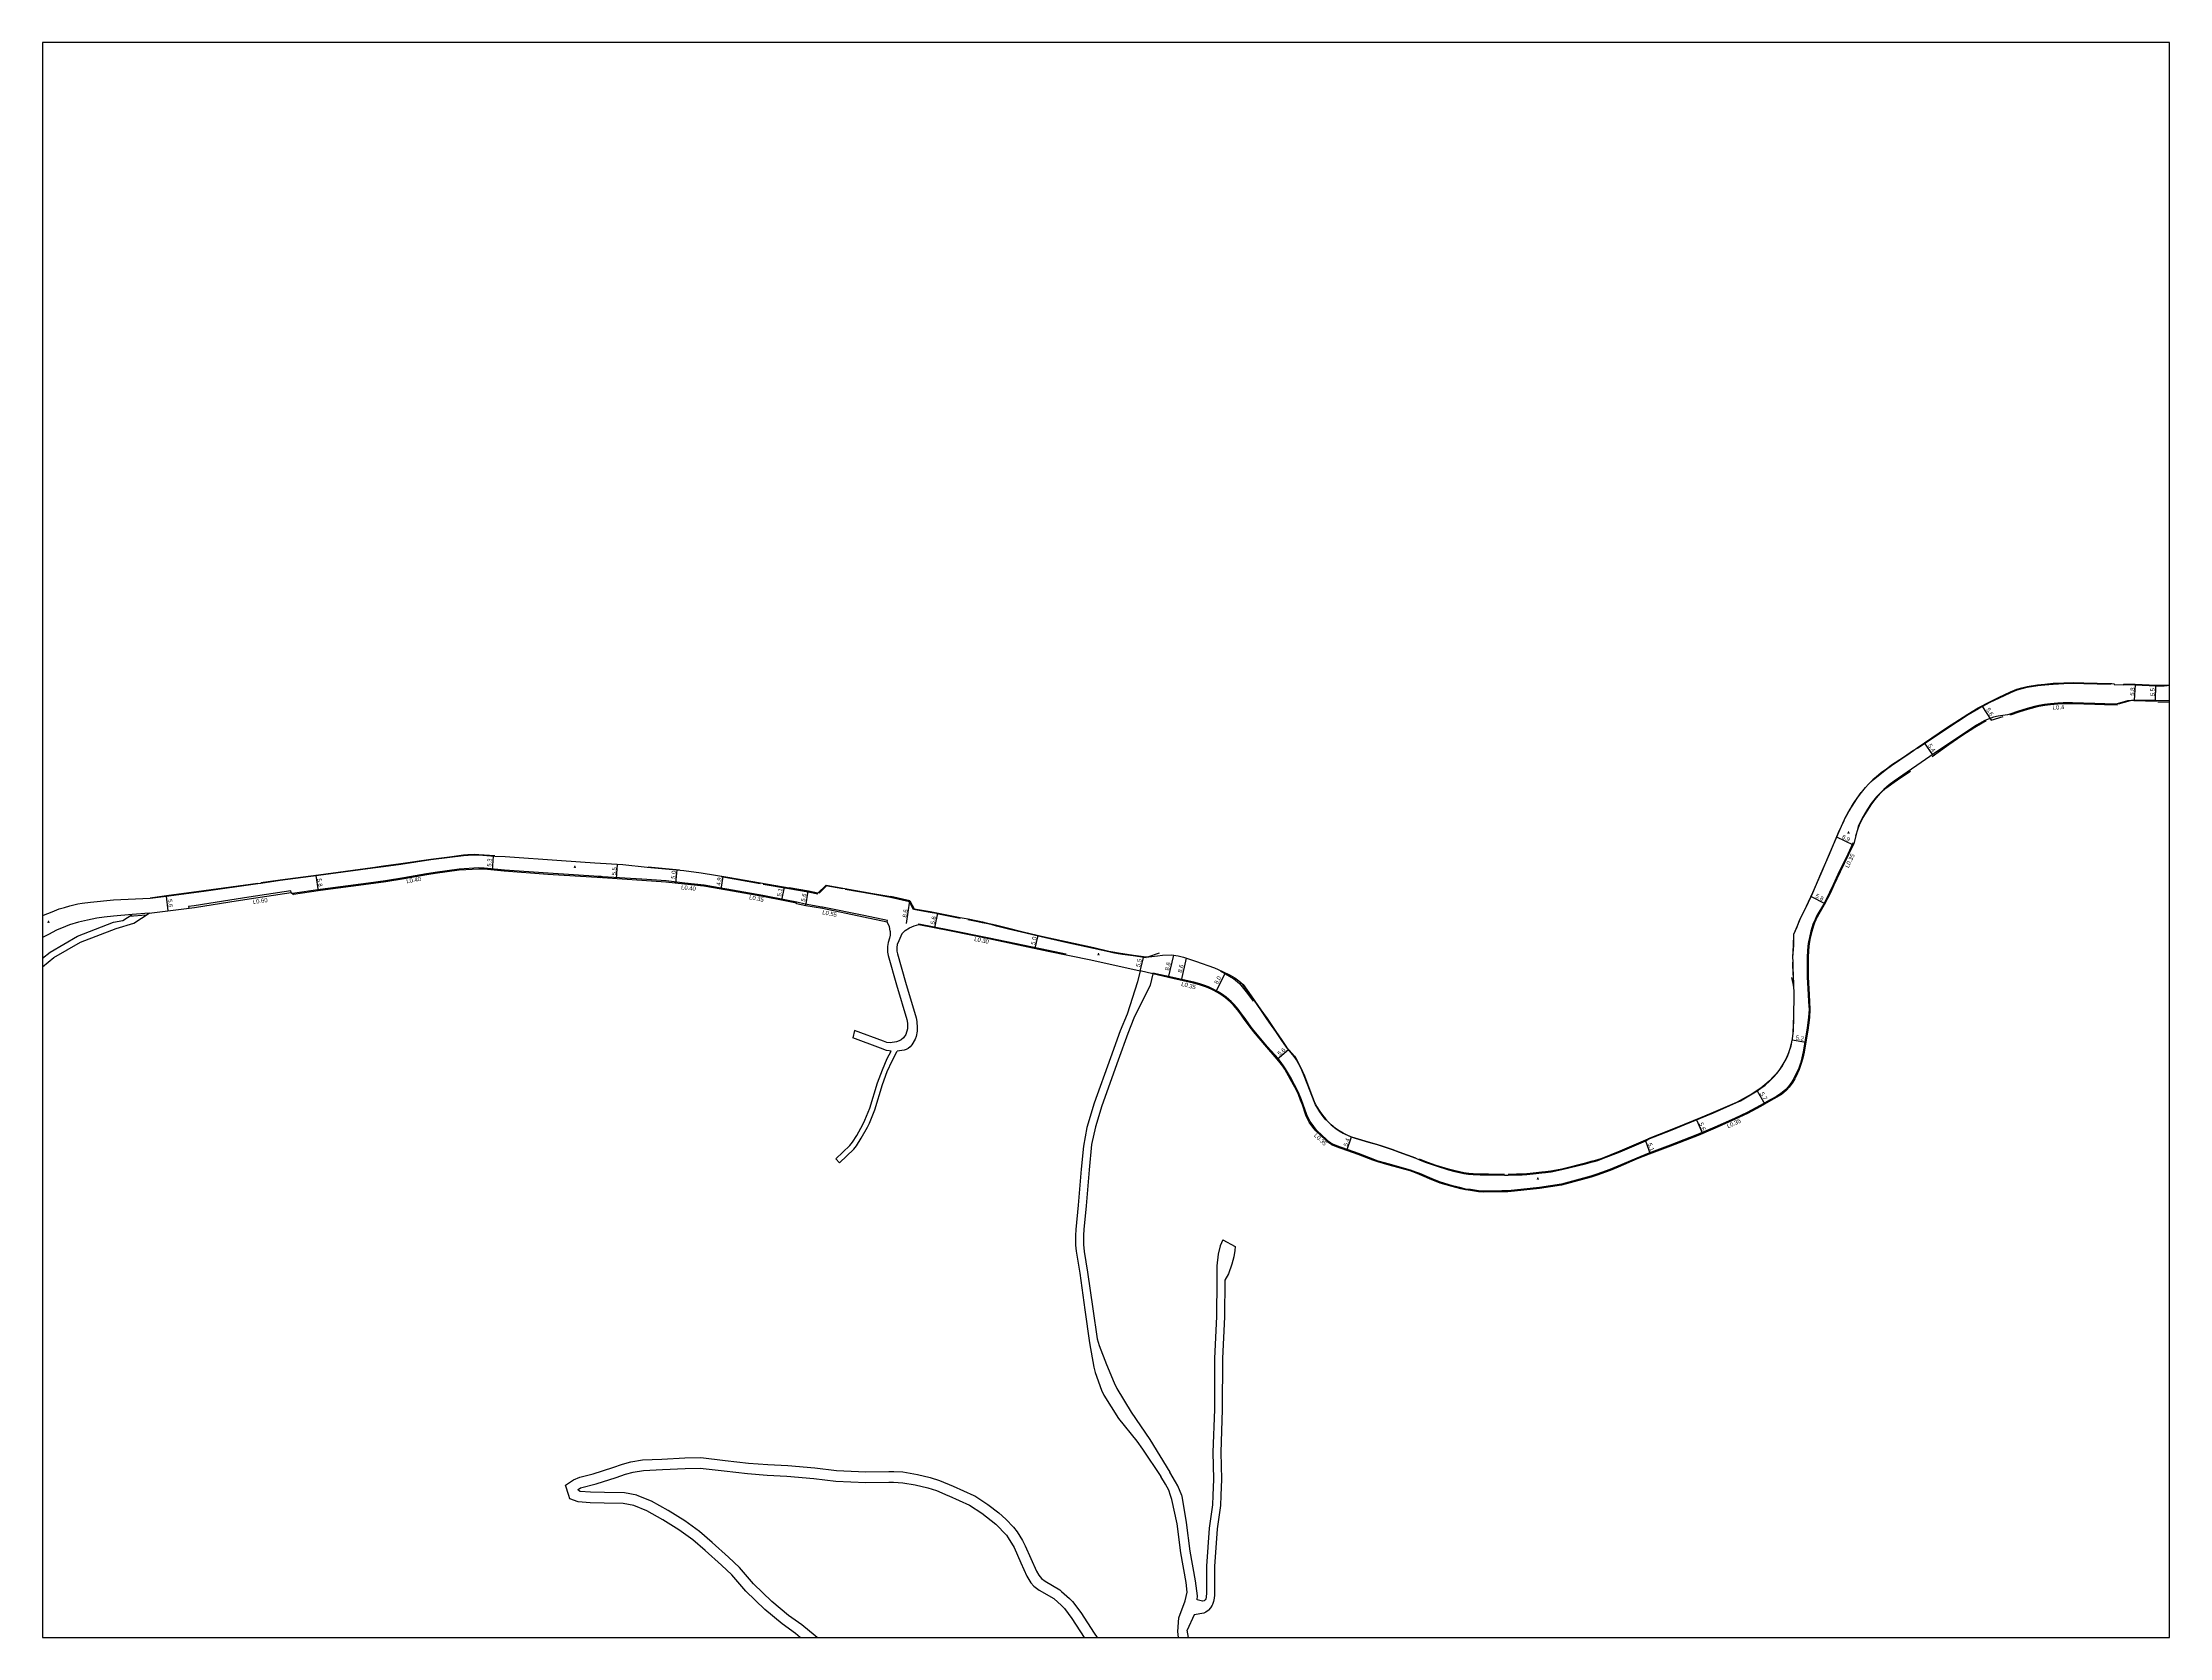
# Model space of a CAD drawing. Header units: metres. Extents: x -20000 to -16000, y -99000 to -96000.
# Drawn here: x -16800 to -16000, y -99000 to -98400 of the extents above; entities that cross this region are included whole.
import ezdxf

# ---------------------------------------------------------------- set-up
doc = ezdxf.new("R2010")
doc.units = ezdxf.units.M
doc.header["$LTSCALE"] = 2.5
for name, color, linetype in [('側溝・桝', 7, 'Continuous'), ('図郭', 7, 'Continuous'), ('幅員', 7, 'Continuous'), ('歩道・分離帯・安全施設', 7, 'Continuous'), ('舗装', 7, 'Continuous'), ('道路', 7, 'Continuous')]:
    doc.layers.add(name, color=color, linetype=linetype)
doc.styles.get("Standard").update_dxf_attribs({"font": ''})
doc.styles.add('YOKO_DECO', font='txt.shx', dxfattribs={"bigfont": 'extfont.shx'})
doc.styles.get('Standard').set_extended_font_data('@MS PGothic')

msp = doc.modelspace()

# ---------------------------------------------------------------- linework, layer by layer
at = {"layer": '側溝・桝'}
for points in [[(-16019.6, -98648.91), (-16024.31, -98648.78), (-16024.34, -98648.78), (-16028.05, -98648.63), (-16036.42, -98648.39), (-16038.14, -98648.36), (-16039.94, -98648.43), (-16041.97, -98648.51), (-16044.75, -98648.75), (-16046.95, -98649), (-16049.15, -98649.38), (-16050.78, -98649.73), (-16052.13, -98650.1), (-16053.52, -98650.48), (-16056.76, -98651.58), (-16060, -98652.69)], [(-16118.73, -98701.33), (-16119.05, -98701.18), (-16121.03, -98705.3), (-16124.23, -98711.88), (-16126.51, -98716.88), (-16127.82, -98719.75), (-16130.15, -98724.21), (-16132.23, -98727.78), (-16132.85, -98728.89), (-16133.32, -98729.9), (-16133.84, -98731.1), (-16134.13, -98731.78), (-16134.53, -98733.08), (-16134.87, -98734.29), (-16135.44, -98736.67), (-16135.75, -98738.16), (-16136.02, -98739.9), (-16136.3, -98743.84), (-16136.26, -98751.66), (-16135.86, -98758.1), (-16135.71, -98760.93), (-16135.58, -98763.81), (-16135.76, -98766.65), (-16135.99, -98768.77), (-16136.38, -98771.53), (-16137.38, -98777.45), (-16137.76, -98779.7), (-16138.27, -98782), (-16138.84, -98783.96), (-16139.59, -98786.2), (-16140.23, -98787.6), (-16141.28, -98789.7), (-16142.02, -98790.94), (-16143.26, -98792.79), (-16144.24, -98793.87), (-16146.15, -98795.39), (-16147.83, -98796.47), (-16150.15, -98797.75), (-16153.98, -98799.93), (-16158.81, -98802.51), (-16163.54, -98804.73), (-16171, -98808.03), (-16177.46, -98810.84), (-16187.84, -98814.83), (-16195.84, -98817.87), (-16200.31, -98819.67), (-16207.47, -98822.7), (-16210.45, -98824.01), (-16215.4, -98825.77), (-16217.58, -98826.45), (-16228.72, -98829.46), (-16236.96, -98830.77), (-16246.33, -98831.74), (-16248.88, -98831.96), (-16251.08, -98832.03), (-16258.01, -98832.06), (-16259.83, -98831.95), (-16262.9, -98831.54), (-16264.72, -98831.31), (-16266.45, -98830.89), (-16269.66, -98830.05), (-16274.18, -98828.73), (-16277.33, -98827.47), (-16281.93, -98825.52), (-16283.44, -98824.9), (-16285.5, -98824.17), (-16293.38, -98821.94), (-16297.65, -98820.77), (-16299.49, -98820.08), (-16305.04, -98817.94), (-16313.13, -98815.1), (-16314, -98814.73), (-16314.74, -98814.45), (-16315.39, -98814.04), (-16316.3, -98813.38), (-16317.35, -98812.41), (-16318.75, -98811.2), (-16320.8, -98809.12), (-16321.89, -98807.83), (-16323.25, -98805.94), (-16324.52, -98803.41), (-16325.81, -98799.56), (-16326.51, -98797.69), (-16327.31, -98795.67), (-16328.07, -98793.97), (-16330.13, -98790.18)], [(-16590.72, -98713.71), (-16609.88, -98712.51), (-16626.28, -98711.32), (-16633.89, -98710.58), (-16635.91, -98710.51), (-16643.3, -98710.92), (-16652.34, -98712.19), (-16655.56, -98712.67), (-16664.1, -98714.24), (-16670.98, -98715.36), (-16677.44, -98716.26), (-16695.55, -98718.59), (-16706, -98720.18)], [(-16706.49, -98719.74), (-16706.58, -98719.16), (-16722.37, -98721.5), (-16729.6, -98722.63), (-16742.93, -98724.81), (-16745.07, -98725.07), (-16745, -98725.65)], [(-16520.18, -98722.64), (-16529.02, -98720.93), (-16547.62, -98717.68), (-16551.17, -98717.02), (-16558.47, -98716.18), (-16565.47, -98715.4), (-16574.61, -98714.76), (-16589.39, -98713.8), (-16589.92, -98713.76)], [(-16759.86, -98727.51), (-16766.27, -98727.97)], [(-16516.34, -98723.43), (-16520.18, -98722.64)], [(-16506.85, -98725.23), (-16513.13, -98724.16), (-16516.34, -98723.43)], [(-16482.28, -98730.85), (-16482.17, -98730.33), (-16491.12, -98728.45), (-16506.58, -98725.28), (-16506.85, -98725.23)], [(-16761.04, -98728.28), (-16767.47, -98728.75)], [(-16470.41, -98731.82), (-16470.35, -98731.5), (-16458.84, -98733.74), (-16443.98, -98736.77), (-16421.64, -98741.46), (-16415.14, -98742.79), (-16415.2, -98743.11)], [(-16330.25, -98789.96), (-16330.29, -98789.89), (-16332.46, -98786.09), (-16333.24, -98784.9), (-16334.14, -98783.65), (-16335.29, -98782.25), (-16339.22, -98777.75), (-16344.25, -98771.76), (-16344.99, -98770.85), (-16346.27, -98769.17), (-16347.68, -98767.15), (-16348.98, -98765.35), (-16350.25, -98763.65), (-16351.83, -98761.84), (-16352.92, -98760.71), (-16353.76, -98759.95), (-16354.79, -98759.08), (-16356.56, -98757.88), (-16357.84, -98757.12), (-16359.73, -98756.1), (-16361.47, -98755.27), (-16362.86, -98754.72), (-16364.68, -98754.11), (-16367, -98753.49), (-16374.83, -98751.73), (-16382.35, -98750.05), (-16382.43, -98750.4)]]:
    msp.add_lwpolyline(points, dxfattribs=at)
for points in [[(-16590.71, -98713.55), (-16589.91, -98713.6), (-16589.95, -98714.18), (-16590.75, -98714.13)], [(-16330.13, -98790.18), (-16330.44, -98790.35), (-16330.56, -98790.13), (-16330.25, -98789.96)]]:
    msp.add_lwpolyline(points, close=True, dxfattribs=at)
at = {"layer": '図郭'}
msp.add_lwpolyline([(-16800, -99000), (-16000, -99000), (-16000, -98400), (-16800, -98400)], close=True, dxfattribs=at)
at = {"layer": '幅員'}
for points in [[(-16013.12, -98647.38), (-16012.82, -98641.57)], [(-16005.26, -98641.92), (-16005.38, -98647.43)], [(-16070.52, -98649.54), (-16067.12, -98654.91)], [(-16092.22, -98663.48), (-16089.14, -98667.93)], [(-16125.18, -98698.86), (-16118.97, -98701.84)], [(-16630.8, -98711.3), (-16630.41, -98706.03)], [(-16584.11, -98714.56), (-16583.74, -98709.11)], [(-16561.77, -98716.23), (-16561.29, -98711.27)], [(-16697.18, -98713.38), (-16696.3, -98719.12)], [(-16544.81, -98718.54), (-16544.05, -98713.68)], [(-16521.87, -98722.69), (-16520.97, -98717.71)], [(-16512.96, -98724.73), (-16512.02, -98719.21)], [(-16753.56, -98721.12), (-16752.87, -98726.63)], [(-16474.98, -98731.45), (-16473.74, -98722.94)], [(-16464.35, -98733), (-16463.28, -98727.51)], [(-16134.79, -98721.24), (-16129.62, -98723.95)], [(-16426.67, -98740.74), (-16425.51, -98735.87)], [(-16387.12, -98749.16), (-16385.83, -98743.82)], [(-16376.43, -98751.73), (-16374.51, -98743.33)], [(-16371.59, -98752.82), (-16369.73, -98744.43)], [(-16358.65, -98757.09), (-16355.03, -98750)], [(-16141.9, -98775.2), (-16136.78, -98776.07)], [(-16335.56, -98782.48), (-16331.3, -98778.86)], [(-16155.04, -98794.34), (-16152.21, -98799.33)], [(-16177.92, -98805.29), (-16175.67, -98810.45)], [(-16309.4, -98816.79), (-16307.67, -98811.68)], [(-16197.13, -98813.23), (-16195.29, -98818.05)]]:
    msp.add_lwpolyline(points, dxfattribs=at)
at = {"layer": '歩道・分離帯・安全施設'}
for points in [[(-16094.76, -98665.5), (-16083.69, -98658.05), (-16075.69, -98652.82), (-16071.79, -98650.49), (-16067.44, -98648.21), (-16064.19, -98646.59), (-16059.69, -98644.52), (-16057.3, -98643.55), (-16055.44, -98642.95), (-16053.48, -98642.49), (-16049.55, -98641.87), (-16046.9, -98641.58), (-16043.7, -98641.32), (-16039.69, -98641.11), (-16035.94, -98641), (-16032.16, -98641.08), (-16022.23, -98641.38)], [(-16019.11, -98648.82), (-16014.64, -98647.53)], [(-16000, -98641.91), (-16000.83, -98642.02), (-16001.97, -98642.07), (-16005.05, -98642.1), (-16012.96, -98641.73), (-16017.37, -98641.61)], [(-16013.44, -98647.5), (-16004.61, -98647.82)], [(-16089.3, -98668.55), (-16083, -98664.09), (-16078.06, -98660.74), (-16074.99, -98658.72), (-16073.15, -98657.58), (-16068.98, -98655.09)], [(-16067.12, -98654.91), (-16062.6, -98653.55)], [(-16004.41, -98648.03), (-16000, -98648.04)], [(-16096.25, -98666.31), (-16098.83, -98668.07), (-16101.41, -98669.78), (-16104.57, -98671.91), (-16106.47, -98673.3), (-16108.4, -98674.77), (-16110.25, -98676.29), (-16111.53, -98677.37), (-16113.23, -98679.02), (-16114.34, -98680.23), (-16115.42, -98681.48), (-16115.95, -98682.14), (-16117.47, -98684.19), (-16118.62, -98685.87), (-16119.48, -98687.21), (-16120.41, -98688.82), (-16120.87, -98689.6), (-16122.08, -98691.91), (-16122.45, -98692.66), (-16124.49, -98697.13), (-16127.95, -98705.28), (-16131.18, -98712.72), (-16134.21, -98719.88), (-16136.61, -98725.05), (-16138.02, -98727.87), (-16139.02, -98729.89), (-16140.13, -98732.64), (-16141.29, -98735.32)], [(-16117.98, -98698.43), (-16117.1, -98695.7), (-16116.29, -98693.7), (-16115.15, -98691.58), (-16113.72, -98689.16), (-16111.95, -98686.36), (-16110.75, -98684.71), (-16109.62, -98683.35), (-16108.43, -98682.15), (-16106.65, -98680.55), (-16104.96, -98679.21), (-16103.6, -98678.22), (-16101.09, -98676.5), (-16097.45, -98674.14)], [(-16629.85, -98706), (-16635.86, -98705.56), (-16637.42, -98705.5), (-16638.93, -98705.52), (-16639.98, -98705.6), (-16641.66, -98705.75), (-16646.87, -98706.41), (-16653.96, -98707.32), (-16665.24, -98708.98), (-16671.81, -98709.9), (-16675.83, -98710.43), (-16696.2, -98713.18), (-16710.62, -98715.1), (-16717.9, -98716.15)], [(-16560.47, -98711.29), (-16572.2, -98710.18)], [(-16719.07, -98716.31), (-16739.36, -98719.15), (-16752.51, -98720.9), (-16759.5, -98721.85)], [(-16530.09, -98716.49), (-16544.72, -98713.91)], [(-16519.26, -98718.43), (-16528.96, -98716.68)], [(-16508.45, -98720.37), (-16511.98, -98719.62), (-16519.26, -98718.43)], [(-16505.11, -98717.3), (-16507.88, -98720.06)], [(-16499.01, -98718.37), (-16505.36, -98717.25)], [(-16481.06, -98721.65), (-16487.84, -98720.4), (-16498.08, -98718.57)], [(-16466.16, -98727.25), (-16472.39, -98726.13), (-16473.93, -98723.2), (-16481.06, -98721.65)], [(-16463.81, -98727.69), (-16466.16, -98727.25)], [(-16454.9, -98729.49), (-16463.64, -98727.77)], [(-16384.93, -98744.28), (-16389.76, -98743.62), (-16393.76, -98743.02), (-16395.4, -98742.77), (-16397.47, -98742.4), (-16398.95, -98742.09), (-16404.69, -98740.78), (-16415.09, -98738.5), (-16424.33, -98736.49), (-16428.06, -98735.6), (-16431.73, -98734.71), (-16436.69, -98733.5), (-16441.17, -98732.37), (-16442.82, -98731.97), (-16445.11, -98731.42), (-16446.57, -98731.1), (-16448.24, -98730.75), (-16451.92, -98730.03)], [(-16141.37, -98735.54), (-16141.44, -98739.74), (-16141.76, -98744.08)], [(-16379.94, -98742.62), (-16384.35, -98744.07)], [(-16356.9, -98749.39), (-16355.03, -98750.35), (-16352, -98752.08), (-16349.73, -98754.02), (-16347.25, -98757.07), (-16344.61, -98760.68)], [(-16142.18, -98751.69), (-16141.67, -98753.94), (-16141.42, -98755.39), (-16141.25, -98756.95), (-16141.23, -98757.86), (-16141.43, -98766.81), (-16141.46, -98768.46), (-16141.52, -98770.11), (-16141.58, -98771.76), (-16141.67, -98772.66), (-16141.92, -98774.75), (-16142.12, -98775.93), (-16142.47, -98777.54), (-16143.28, -98780.09), (-16143.92, -98781.61), (-16144.59, -98783.01), (-16145.73, -98784.95), (-16146.9, -98786.69), (-16147.86, -98787.86), (-16148.9, -98789.02), (-16150.5, -98790.61), (-16152.18, -98792.1), (-16153.73, -98793.33), (-16155.1, -98794.25), (-16157.01, -98795.43), (-16161.41, -98798), (-16162.91, -98798.7), (-16171.58, -98802.49), (-16176.4, -98804.56), (-16182.52, -98807.05), (-16187.12, -98808.88), (-16196.09, -98812.44)], [(-16141.5, -98750.8), (-16141.62, -98746)], [(-16283.45, -98819.75), (-16289.74, -98817.46), (-16292.42, -98816.47), (-16296.49, -98815.07), (-16298.07, -98814.6), (-16301.24, -98813.7), (-16306.29, -98812.2), (-16307.85, -98811.67), (-16309.23, -98811.1), (-16309.77, -98810.83), (-16310.84, -98810.27), (-16312.27, -98809.45), (-16313.64, -98808.53), (-16315.29, -98807.2), (-16316.49, -98806.06), (-16317.52, -98804.97), (-16318.65, -98803.57), (-16319.6, -98802.21), (-16320.72, -98800.43), (-16321.15, -98799.64), (-16321.68, -98798.4), (-16322.36, -98796.72), (-16325.43, -98788.74), (-16326.77, -98785.72), (-16328.34, -98782.65), (-16329.19, -98781.41), (-16332.12, -98777.97), (-16333.89, -98775.37), (-16336.17, -98772.01), (-16337.72, -98769.78), (-16339.46, -98767.23), (-16341.75, -98763.89), (-16345.44, -98758.61), (-16348.48, -98754.37)], [(-16196.24, -98812.6), (-16206.74, -98817.06), (-16213.55, -98819.76), (-16215.13, -98820.29), (-16216.39, -98820.68), (-16217.63, -98821), (-16219.69, -98821.54), (-16228.56, -98823.77), (-16232.66, -98824.57), (-16234.66, -98824.85), (-16236.06, -98824.99), (-16239.32, -98825.36), (-16241.74, -98825.58), (-16243.47, -98825.67), (-16245.66, -98825.74), (-16248.76, -98825.81)], [(-16250.14, -98825.79), (-16256.14, -98825.76), (-16259.25, -98825.7), (-16261.95, -98825.56), (-16263.59, -98825.44), (-16265.38, -98825.18), (-16267.01, -98824.84), (-16268.73, -98824.42), (-16271.13, -98823.83), (-16275.79, -98822.4), (-16279.89, -98820.94), (-16282.04, -98820.13)]]:
    msp.add_lwpolyline(points, dxfattribs=at)
at = {"layer": '舗装'}
msp.add_lwpolyline([(-16382.43, -98750.4), (-16387.12, -98749.16)], dxfattribs=at)
at = {"layer": '道路'}
for points in [[(-16466.11, -98726.96), (-16454.83, -98729.17), (-16451.85, -98729.71), (-16448.17, -98730.43), (-16446.51, -98730.78), (-16445.03, -98731.1), (-16442.74, -98731.65), (-16441.09, -98732.05), (-16436.61, -98733.18), (-16431.65, -98734.39), (-16427.98, -98735.28), (-16424.25, -98736.17), (-16415.02, -98738.18), (-16404.62, -98740.45), (-16398.88, -98741.77), (-16397.41, -98742.08), (-16395.35, -98742.44), (-16393.71, -98742.69), (-16389.71, -98743.29), (-16384.88, -98743.95), (-16383.84, -98744), (-16380.58, -98743.54), (-16378.78, -98743.28), (-16375.39, -98743.23), (-16372.87, -98743.52), (-16370.83, -98744.08), (-16366.28, -98745.52), (-16359.25, -98748.12), (-16356.16, -98749.42), (-16353.32, -98750.87), (-16351.49, -98751.9), (-16349.98, -98752.97), (-16348.44, -98754.34), (-16345.4, -98758.58), (-16341.71, -98763.86), (-16339.42, -98767.2), (-16337.68, -98769.76), (-16336.13, -98771.98), (-16333.85, -98775.34), (-16332.08, -98777.94), (-16329.15, -98781.38), (-16328.3, -98782.63), (-16326.72, -98785.7), (-16325.38, -98788.72), (-16322.31, -98796.71), (-16321.64, -98798.38), (-16321.1, -98799.62), (-16320.67, -98800.4), (-16319.56, -98802.18), (-16318.61, -98803.54), (-16317.48, -98804.93), (-16316.45, -98806.02), (-16315.26, -98807.16), (-16313.61, -98808.49), (-16312.24, -98809.41), (-16310.81, -98810.23), (-16309.75, -98810.78), (-16309.21, -98811.05), (-16307.83, -98811.63), (-16306.27, -98812.15), (-16301.23, -98813.65), (-16298.05, -98814.55), (-16296.48, -98815.02), (-16292.4, -98816.43), (-16289.73, -98817.41), (-16283.43, -98819.7), (-16282.12, -98820.37), (-16279.98, -98821.17), (-16275.87, -98822.63), (-16271.2, -98824.07), (-16268.79, -98824.66), (-16267.07, -98825.09), (-16265.42, -98825.42), (-16263.62, -98825.68), (-16261.96, -98825.81), (-16259.26, -98825.95), (-16256.14, -98826.01), (-16250.14, -98826.04), (-16248.76, -98826.05), (-16245.66, -98825.98), (-16243.46, -98825.9), (-16241.73, -98825.82), (-16239.29, -98825.6), (-16236.03, -98825.23), (-16234.63, -98825.08), (-16232.62, -98824.8), (-16228.51, -98824.01), (-16219.63, -98821.77), (-16217.57, -98821.23), (-16216.33, -98820.9), (-16215.05, -98820.51), (-16213.47, -98819.98), (-16206.65, -98817.28), (-16196.94, -98813.16), (-16196.05, -98812.59), (-16187.08, -98808.98), (-16182.48, -98807.15), (-16176.37, -98804.65), (-16171.54, -98802.58), (-16162.87, -98798.79), (-16161.37, -98798.09), (-16156.96, -98795.52), (-16155.04, -98794.34), (-16153.67, -98793.41), (-16152.11, -98792.18), (-16150.43, -98790.68), (-16148.83, -98789.09), (-16147.78, -98787.92), (-16146.82, -98786.75), (-16145.64, -98785), (-16144.5, -98783.06), (-16143.83, -98781.65), (-16143.18, -98780.12), (-16142.37, -98777.57), (-16142.02, -98775.95), (-16141.82, -98774.76), (-16141.57, -98772.67), (-16141.48, -98771.77), (-16141.42, -98770.12), (-16141.36, -98768.47), (-16141.33, -98766.82), (-16141.13, -98757.86), (-16141.35, -98751.01), (-16141.48, -98748.09), (-16141.53, -98745.76), (-16141.69, -98744.09), (-16141.37, -98739.74), (-16141.29, -98735.54), (-16141.25, -98735.37), (-16140.09, -98732.66), (-16138.98, -98729.91), (-16137.99, -98727.89), (-16136.57, -98725.07), (-16134.17, -98719.9), (-16131.14, -98712.73), (-16127.91, -98705.29), (-16124.45, -98697.15), (-16122.41, -98692.68), (-16122.04, -98691.93), (-16120.83, -98689.62), (-16120.37, -98688.84), (-16119.44, -98687.23), (-16118.59, -98685.89), (-16117.44, -98684.22), (-16115.92, -98682.16), (-16115.38, -98681.51), (-16114.31, -98680.25), (-16113.2, -98679.05), (-16111.5, -98677.4), (-16110.22, -98676.32), (-16108.37, -98674.8), (-16106.45, -98673.34), (-16104.55, -98671.95), (-16101.39, -98669.82), (-16098.81, -98668.11), (-16096.22, -98666.35), (-16094.91, -98665.29), (-16083.83, -98657.84), (-16075.83, -98652.6), (-16071.92, -98650.27), (-16067.55, -98647.98), (-16064.3, -98646.36), (-16059.79, -98644.28), (-16057.39, -98643.3), (-16055.51, -98642.7), (-16053.53, -98642.24), (-16049.59, -98641.61), (-16046.93, -98641.32), (-16043.72, -98641.06), (-16039.7, -98640.85), (-16035.94, -98640.74), (-16032.15, -98640.82), (-16022.22, -98641.12), (-16021.63, -98641.15)], [(-16021.63, -98641.15), (-16020.76, -98641.19), (-16020.78, -98641.5), (-16017.38, -98641.66)], [(-16019.62, -98649.3), (-16019.6, -98648.64), (-16015.66, -98647.51), (-16014.32, -98647.37), (-16005.17, -98647.43), (-16000, -98647.51)], [(-16000, -98641.73), (-16000.85, -98641.85), (-16001.97, -98641.9), (-16005.05, -98641.93), (-16012.95, -98641.56), (-16017.33, -98641.44), (-16017.38, -98641.66)], [(-16060.95, -98652.93), (-16064.48, -98653.46), (-16066.2, -98653.81), (-16069.46, -98655.03), (-16072.64, -98656.8), (-16088.48, -98667.47), (-16103.49, -98677.87), (-16105.37, -98679.23), (-16106.49, -98680.09), (-16107.49, -98680.96), (-16108.62, -98682.11), (-16110.17, -98683.79), (-16111.23, -98685.05), (-16112.14, -98686.31), (-16113.55, -98688.45), (-16115.54, -98691.74), (-16116.61, -98693.77), (-16117.05, -98694.87), (-16117.61, -98696.92), (-16118.73, -98701.33), (-16120.71, -98705.45), (-16123.91, -98712.03), (-16126.18, -98717.02), (-16127.5, -98719.91), (-16129.84, -98724.38), (-16131.92, -98727.96), (-16132.53, -98729.05), (-16133, -98730.05), (-16133.49, -98731.18), (-16133.79, -98731.91), (-16134.19, -98733.18), (-16134.52, -98734.38), (-16135.09, -98736.75), (-16135.4, -98738.23), (-16135.67, -98739.94), (-16135.94, -98743.85), (-16135.91, -98751.66), (-16135.5, -98758.08), (-16135.35, -98760.91), (-16135.22, -98763.81), (-16135.41, -98766.68), (-16135.64, -98768.82), (-16136.02, -98771.58), (-16137.03, -98777.51), (-16137.41, -98779.77), (-16137.93, -98782.09), (-16138.5, -98784.07), (-16139.26, -98786.33), (-16139.91, -98787.75), (-16140.97, -98789.87), (-16141.72, -98791.13), (-16142.98, -98793.01), (-16144, -98794.13), (-16145.95, -98795.68), (-16147.65, -98796.77), (-16149.97, -98798.06), (-16153.81, -98800.24), (-16158.65, -98802.83), (-16163.39, -98805.05), (-16170.85, -98808.35), (-16177.33, -98811.17), (-16187.72, -98815.16), (-16195.71, -98818.21), (-16200.18, -98820), (-16207.33, -98823.02), (-16210.32, -98824.34), (-16215.29, -98826.11), (-16217.48, -98826.79), (-16228.65, -98829.81), (-16236.92, -98831.12), (-16246.29, -98832.09), (-16248.86, -98832.33), (-16251.08, -98832.39), (-16258.02, -98832.42), (-16259.87, -98832.3), (-16262.95, -98831.9), (-16264.78, -98831.66), (-16266.54, -98831.24), (-16269.76, -98830.4), (-16274.3, -98829.07), (-16277.47, -98827.8), (-16282.07, -98825.84), (-16283.57, -98825.24), (-16285.61, -98824.51), (-16293.47, -98822.29), (-16297.76, -98821.11), (-16299.61, -98820.41), (-16305.16, -98818.27), (-16313.26, -98815.43), (-16314.14, -98815.06), (-16314.9, -98814.77), (-16315.59, -98814.34), (-16316.53, -98813.66), (-16317.59, -98812.67), (-16318.99, -98811.46), (-16321.06, -98809.36), (-16322.17, -98808.05), (-16323.56, -98806.12), (-16324.85, -98803.55), (-16326.15, -98799.68), (-16326.84, -98797.81), (-16327.63, -98795.8), (-16328.39, -98794.12), (-16330.59, -98790.07), (-16332.76, -98786.27), (-16333.53, -98785.1), (-16334.43, -98783.87), (-16335.56, -98782.48), (-16339.49, -98777.98), (-16344.52, -98771.99), (-16345.27, -98771.07), (-16346.56, -98769.39), (-16347.97, -98767.35), (-16349.27, -98765.56), (-16350.53, -98763.87), (-16352.1, -98762.08), (-16353.17, -98760.97), (-16353.99, -98760.21), (-16355.01, -98759.37), (-16356.75, -98758.18), (-16358.02, -98757.43), (-16359.89, -98756.42), (-16361.61, -98755.59), (-16362.99, -98755.05), (-16364.78, -98754.45), (-16367.09, -98753.83), (-16374.9, -98752.07), (-16382.43, -98750.4), (-16383.43, -98754.58)], [(-16024.4, -98649.16), (-16028.07, -98649.02), (-16036.43, -98648.78), (-16038.13, -98648.75), (-16039.93, -98648.81), (-16041.94, -98648.9), (-16044.71, -98649.14), (-16046.9, -98649.38), (-16049.08, -98649.76), (-16050.69, -98650.11), (-16052.02, -98650.48), (-16053.41, -98650.85), (-16056.63, -98651.95), (-16059.88, -98653.06), (-16060, -98652.69), (-16060.95, -98652.93)], [(-16019.62, -98649.3), (-16024.4, -98649.16)], [(-16800, -98728.45), (-16799.67, -98728.31), (-16796.44, -98727.02), (-16793.71, -98725.95), (-16791.75, -98725.35), (-16789.71, -98724.71), (-16786.75, -98724.03), (-16785.1, -98723.8), (-16781.97, -98723.36), (-16773.31, -98722.46), (-16759.49, -98721.92), (-16752.5, -98720.97), (-16739.35, -98719.22), (-16719.06, -98716.38), (-16717.89, -98716.22), (-16710.61, -98715.17), (-16696.19, -98713.25), (-16675.82, -98710.5), (-16671.8, -98709.97), (-16665.23, -98709.05), (-16653.95, -98707.39), (-16641.65, -98705.82), (-16639.97, -98705.66), (-16638.93, -98705.59), (-16637.42, -98705.57), (-16635.87, -98705.63), (-16629.85, -98706.07), (-16625.93, -98706.18), (-16604.77, -98707.68), (-16592.22, -98708.53), (-16581.72, -98709.24), (-16572.58, -98710.16), (-16558.85, -98711.51), (-16552.21, -98712.41), (-16542.28, -98713.95), (-16530.01, -98716.07), (-16519.19, -98718.03)], [(-16520.23, -98723.01), (-16529.08, -98721.3), (-16547.68, -98718.04), (-16551.23, -98717.43), (-16558.52, -98716.59), (-16565.5, -98715.82), (-16574.64, -98715.18), (-16589.42, -98714.21), (-16609.91, -98712.92), (-16626.31, -98711.73), (-16633.92, -98711), (-16635.91, -98710.92), (-16643.25, -98711.33), (-16652.28, -98712.61), (-16655.49, -98713.08), (-16664.03, -98714.65), (-16670.92, -98715.77), (-16677.38, -98716.67), (-16695.49, -98719), (-16705.61, -98720.54)], [(-16765.63, -98731.3), (-16759.86, -98727.51), (-16742.85, -98725.38), (-16729.51, -98723.2), (-16722.28, -98722.08), (-16706.49, -98719.74), (-16705.61, -98720.54)], [(-16508.37, -98719.99), (-16511.91, -98719.23), (-16519.19, -98718.03)], [(-16508.37, -98719.99), (-16505.26, -98716.94), (-16487.76, -98720.08), (-16480.99, -98721.27)], [(-16769.81, -98730.26), (-16766.27, -98727.97), (-16773.34, -98728.64), (-16776.88, -98729.01), (-16779.63, -98729.44), (-16783.09, -98730.13), (-16786.46, -98730.89), (-16789.82, -98731.91), (-16791.39, -98732.48), (-16794.79, -98733.9), (-16797.79, -98735.49), (-16800, -98736.7)], [(-16506.68, -98725.8), (-16512.96, -98724.73), (-16516.45, -98724), (-16516.41, -98723.79), (-16520.23, -98723.01)], [(-16481.13, -98734.31), (-16481.4, -98732.49), (-16482.28, -98730.85), (-16491.23, -98728.97), (-16506.68, -98725.8)], [(-16473.74, -98722.94), (-16480.99, -98721.27)], [(-16473.74, -98722.94), (-16472.19, -98725.86), (-16466.11, -98726.96)], [(-16481.13, -98734.31), (-16481.12, -98735.84), (-16481.37, -98736.98), (-16481.93, -98738.56), (-16482.18, -98740.05), (-16482.14, -98742.17), (-16481.93, -98743.5), (-16478.75, -98754.46), (-16474.88, -98767.48), (-16474.68, -98768.85), (-16474.71, -98770.98), (-16475.28, -98773.21), (-16476.14, -98774.37), (-16477.02, -98775.13)], [(-16476.83, -98735.26), (-16477.98, -98737.91), (-16478.5, -98739.37), (-16478.67, -98740.42), (-16478.65, -98741.78), (-16478.47, -98742.86), (-16475.39, -98753.47), (-16471.41, -98766.85), (-16471.16, -98768.3), (-16471.02, -98770.72), (-16471.08, -98771.97), (-16471.42, -98773.97), (-16471.8, -98774.95), (-16473.06, -98777.07)], [(-16476.83, -98735.26), (-16475.49, -98734.01), (-16473.92, -98732.98), (-16472.18, -98732.23), (-16470.41, -98731.82), (-16458.9, -98734.06), (-16444.05, -98737.09), (-16421.71, -98741.78), (-16405.71, -98745.04), (-16387.12, -98749.16), (-16388.12, -98753.34)], [(-16799.05, -98736.18), (-16800, -98736.7)]]:
    msp.add_lwpolyline(points, dxfattribs=at)
at = {"layer": '道路', "flags": 128}
for points in [[(-16800, -98744.47), (-16797.17, -98742.19), (-16786.84, -98736.2), (-16773.25, -98730.97), (-16769.81, -98730.26)], [(-16800, -98747.69), (-16795.75, -98744.26), (-16785.75, -98738.46), (-16772.29, -98733.28), (-16765.63, -98731.3)], [(-16388.12, -98753.34), (-16392.1, -98765.54), (-16394.64, -98771.74), (-16398.32, -98781.97), (-16404.44, -98799.04), (-16407.2, -98808.13), (-16408.52, -98815.13), (-16409.38, -98823.87), (-16410.45, -98837.38), (-16411.4, -98846.5), (-16411.49, -98848.74), (-16411.43, -98852.41), (-16411.22, -98854.68), (-16409.88, -98863.01), (-16407.97, -98876.72), (-16406.15, -98889.22), (-16404.61, -98898.29), (-16404.05, -98900.36), (-16401.74, -98906.94), (-16400.8, -98908.85), (-16395.26, -98917.59), (-16388.35, -98926.19), (-16386.22, -98929.11), (-16379.42, -98939.48)], [(-16383.43, -98754.58), (-16389.49, -98767.03), (-16391.84, -98772.79), (-16395.43, -98782.79), (-16401.59, -98799.99), (-16404, -98807.92), (-16405.44, -98814.55), (-16406.39, -98824.14), (-16407.47, -98837.66), (-16408.39, -98846.51), (-16408.49, -98848.7), (-16408.43, -98852.13), (-16408.16, -98854.79), (-16406.92, -98862.56), (-16404.99, -98876.32), (-16403.35, -98887.66), (-16402.63, -98890.15), (-16399.77, -98897.37), (-16396.94, -98904.23), (-16395.89, -98906.33), (-16390.59, -98915.28), (-16383.55, -98925.54), (-16376.04, -98937.87)], [(-16494.64, -98771.7), (-16495.27, -98774.41)], [(-16480.78, -98779.38), (-16481.57, -98779.37), (-16482.61, -98779.17), (-16484.86, -98778.28), (-16495.27, -98774.41)], [(-16477.02, -98775.13), (-16477.85, -98775.58), (-16478.79, -98775.89), (-16481.14, -98776.25), (-16482.41, -98776.14), (-16483.73, -98775.71), (-16494.64, -98771.7)], [(-16501.6, -98819.95), (-16496.34, -98814.95), (-16495.38, -98813.71), (-16493.77, -98811.11), (-16491.48, -98807.05), (-16490.68, -98805.34), (-16488.84, -98800.86), (-16485.93, -98791.39), (-16484.11, -98786.4), (-16482.26, -98782.21), (-16480.78, -98779.38)], [(-16500.23, -98821.4), (-16494.87, -98816.32), (-16493.88, -98815.08), (-16492.04, -98812.13), (-16489.74, -98808.02), (-16489.01, -98806.54), (-16486.96, -98801.54), (-16484.03, -98792.03), (-16482.25, -98787.15), (-16480.46, -98783.08), (-16478.52, -98779.38)], [(-16474.37, -98778.42), (-16475.13, -98778.85), (-16475.87, -98779.11), (-16478.52, -98779.38)], [(-16473.06, -98777.07), (-16473.69, -98777.79), (-16474.37, -98778.42)], [(-16501.6, -98819.95), (-16500.23, -98821.4)], [(-16356.04, -98850.44), (-16357.06, -98852.68), (-16357.85, -98855.77), (-16358.35, -98860.22), (-16358.25, -98865.62), (-16358.48, -98879.24), (-16359.19, -98895.01), (-16359.25, -98914.24), (-16359.77, -98930.35), (-16359.56, -98940.47), (-16359.82, -98946.55)], [(-16351.39, -98852.94), (-16351.57, -98854.4), (-16351.87, -98856.76), (-16352.62, -98859.57), (-16353.93, -98863.21), (-16355.25, -98865.61), (-16355.48, -98879.34), (-16356.19, -98895.09), (-16356.25, -98914.29), (-16356.77, -98930.37), (-16356.56, -98940.5), (-16356.82, -98946.55)], [(-16356.04, -98850.44), (-16351.39, -98852.94)], [(-16602.08, -98946.55), (-16603.32, -98942.74), (-16600.34, -98940.7), (-16597.88, -98939.66), (-16592.87, -98938.39), (-16585.48, -98936.06), (-16581.92, -98934.79), (-16578.75, -98933.9), (-16574.37, -98933.17), (-16567.01, -98932.88), (-16558.44, -98932.39), (-16552.45, -98932.36), (-16543.2, -98933.39), (-16534.52, -98934.38), (-16527.16, -98934.89), (-16519.72, -98935.35), (-16509.5, -98936.24), (-16501.31, -98937.23), (-16490.33, -98937.69), (-16481.74, -98937.55), (-16479.84, -98937.53), (-16476.4, -98937.73), (-16470.93, -98938.64), (-16466.18, -98939.8), (-16462.58, -98940.92), (-16457.49, -98943.02), (-16449.77, -98946.55)], [(-16576.36, -98946.55), (-16576.44, -98946.52), (-16581.15, -98945.61), (-16588.63, -98945.43), (-16593.88, -98945.32), (-16597.72, -98945.03), (-16598.46, -98944.75), (-16598.59, -98944.35), (-16597.71, -98943.75), (-16591.77, -98942.24), (-16584.21, -98939.86), (-16580.77, -98938.63), (-16577.86, -98937.81), (-16573.95, -98937.16), (-16566.81, -98936.87), (-16558.32, -98936.39), (-16552.66, -98936.36), (-16543.64, -98937.36), (-16534.89, -98938.36), (-16527.42, -98938.89), (-16520.01, -98939.34), (-16509.91, -98940.22), (-16501.63, -98941.21), (-16490.38, -98941.7), (-16481.69, -98941.55), (-16479.94, -98941.53), (-16476.44, -98941.78), (-16471.73, -98942.56), (-16467.01, -98943.71), (-16463.77, -98944.75), (-16459.43, -98946.55)], [(-16375.75, -98946.55), (-16376.41, -98944.6), (-16377.61, -98942.29), (-16379.42, -98939.48)], [(-16371.46, -98946.55), (-16373.01, -98942.98), (-16373.83, -98941.39), (-16376.04, -98937.87)], [(-16514.99, -99000), (-16516.84, -98998.45), (-16521.86, -98994.85), (-16528.31, -98989.5), (-16535.53, -98982.6), (-16540.72, -98976.45), (-16544.68, -98972.76), (-16550.79, -98967.23), (-16555.37, -98963.24), (-16560.67, -98959.48), (-16566.72, -98955.71), (-16572.74, -98952.39), (-16577.6, -98950.37), (-16581.58, -98949.6), (-16588.71, -98949.43), (-16594.07, -98949.32), (-16598.58, -98948.97), (-16601.66, -98947.83), (-16602.08, -98946.55)], [(-16508.66, -99000), (-16509.43, -98999.43), (-16514.39, -98995.29), (-16519.42, -98991.68), (-16525.65, -98986.51), (-16532.61, -98979.86), (-16537.82, -98973.68), (-16541.97, -98969.81), (-16548.13, -98964.24), (-16552.89, -98960.1), (-16558.45, -98956.15), (-16564.69, -98952.26), (-16571, -98948.78), (-16576.36, -98946.55)], [(-16459.43, -98946.55), (-16459.09, -98946.69), (-16451.3, -98950.25), (-16446.74, -98953.25), (-16441.45, -98957.33), (-16437.37, -98961.54), (-16436.79, -98962.46), (-16434.5, -98966.14), (-16431.98, -98971.96), (-16429.72, -98976.9), (-16428.22, -98979.47), (-16427.12, -98980.66), (-16425.18, -98982.19), (-16419.67, -98985.4), (-16416.7, -98987.97), (-16415.65, -98989.06), (-16412.79, -98992.86), (-16408.24, -99000)], [(-16449.77, -98946.55), (-16449.36, -98946.74), (-16444.42, -98949.99), (-16440.29, -98953.17), (-16437.62, -98955.53), (-16434.73, -98958.52), (-16433.44, -98960.27), (-16431.41, -98963.54), (-16430.43, -98965.47), (-16428.33, -98970.33), (-16426.17, -98975.05), (-16425.28, -98976.57), (-16424.2, -98977.87), (-16422.92, -98978.87), (-16417.34, -98982.13), (-16416.72, -98982.66), (-16413.68, -98985.29), (-16412.56, -98986.52), (-16409.5, -98990.58), (-16404.5, -98998.43), (-16403.3, -99000)], [(-16370.25, -98986.19), (-16369.5, -98982.93), (-16369.8, -98979.28), (-16371.82, -98968.13), (-16373.23, -98957.22), (-16375.22, -98948.1), (-16375.75, -98946.55)], [(-16365.71, -98985.81), (-16365.57, -98984.34), (-16366.34, -98978.74), (-16368.36, -98967.59), (-16369.77, -98956.73), (-16371.32, -98946.87), (-16371.46, -98946.55)], [(-16356.82, -98946.55), (-16356.98, -98950.38), (-16358.18, -98959.18), (-16359.14, -98973.34), (-16359.21, -98984.03), (-16359.37, -98985.25), (-16359.61, -98986.45), (-16359.99, -98987.61), (-16360.06, -98987.79), (-16360.67, -98988.83), (-16361.45, -98989.73), (-16361.63, -98989.9), (-16362.43, -98990.46), (-16363.26, -98990.84), (-16366.81, -98991.49)], [(-16359.82, -98946.55), (-16359.97, -98950.11), (-16361.17, -98958.87), (-16362.14, -98973.23), (-16362.21, -98983.68), (-16362.27, -98984.3), (-16362.34, -98984.92), (-16362.51, -98985.5), (-16362.7, -98985.84), (-16363.1, -98986.2), (-16363.61, -98986.39), (-16363.68, -98986.4), (-16365.71, -98985.81)], [(-16372.6, -98992.58), (-16370.25, -98986.19)], [(-16372.6, -98992.58), (-16370.25, -98986.19)], [(-16366.81, -98991.49), (-16369.48, -98997.21)], [(-16366.81, -98991.49), (-16369.48, -98997.21)], [(-16372.78, -99000), (-16373.03, -98997.75), (-16372.6, -98992.58)], [(-16369.03, -99000), (-16369.48, -98997.21)]]:
    msp.add_lwpolyline(points, dxfattribs=at)

# ---------------------------------------------------------------- texts
at = {"layer": '側溝・桝'}
for s, rotation, p in [('L0.4', 4, (-16043.82, -98651.04)), ('L0.35', 64, (-16120.72, -98710.64)), ('L0.40', 10, (-16663, -98716.31)), ('L0.40', 353.05185, (-16559.87, -98718.51)), ('L0.60', 7.71149, (-16720.74, -98724.1)), ('L0.35', 349.64243, (-16534.32, -98722.27)), ('L0.55', 348.79006, (-16506.82, -98727.9)), ('L0.30', 348.00541, (-16449.68, -98737.94)), ('L0.35', 345.93781, (-16371.83, -98754.86)), ('L0.35', 24, (-16166.03, -98808.47)), ('L0.35', 315.52013, (-16321.86, -98811.28))]:
    msp.add_text(s, height=1.6, rotation=rotation, dxfattribs=at).set_placement(p)
at = {"layer": '幅員'}
for s, rotation, p in [('5.8', 87.065, (-16013.28, -98645.74)), ('5.5', 88.7678, (-16005.6, -98645.95)), ('5.6', 301, (-16068.98, -98650.9)), ('5.4', 305, (-16090.95, -98664.52)), ('6.9', 334, (-16123.38, -98699.36)), ('5.3', 86, (-16631.21, -98710.08)), ('5.5', 86, (-16584.3, -98713.35)), ('5.0', 84, (-16562.02, -98714.67)), ('5.8', 279, (-16696.71, -98714.61)), ('4.9', 81, (-16545.04, -98717.26)), ('5.1', 80, (-16522.19, -98721.33)), ('5.6', 277, (-16752.9, -98722.36)), ('5.6', 80, (-16513.2, -98723.28)), ('8.6', 82, (-16474.95, -98729.25)), ('5.8', 332, (-16133.36, -98721.53)), ('5.6', 79, (-16464.49, -98731.86)), ('5.0', 77, (-16426.76, -98739.55)), ('5.5', 76, (-16387.25, -98747.93)), ('8.6', 77, (-16376.35, -98749.19)), ('8.6', 77, (-16371.51, -98750.03)), ('8.0', 63, (-16357.98, -98754.45)), ('5.2', 350, (-16140.65, -98775.02)), ('5.6', 40, (-16334.68, -98781.23)), ('5.7', 300, (-16154.07, -98795.39)), ('5.6', 293, (-16176.99, -98806.69)), ('5.4', 71, (-16309.22, -98815.41)), ('5.1', 291, (-16196.29, -98814.33))]:
    msp.add_text(s, height=1.6, rotation=rotation, dxfattribs=at).set_placement(p)
at = {"layer": '舗装', "style": 'YOKO_DECO'}
for p in [(-16121.05, -98697.53, 181.85), (-16600.13, -98710.53, 196.07), (-16798, -98731.21, 202.36), (-16403.09, -98743.28, 193.65), (-16237.86, -98827.7, 187.85)]:
    msp.add_text('A', height=0.75, dxfattribs=at).set_placement(p)

doc.saveas('drawing.dxf')
